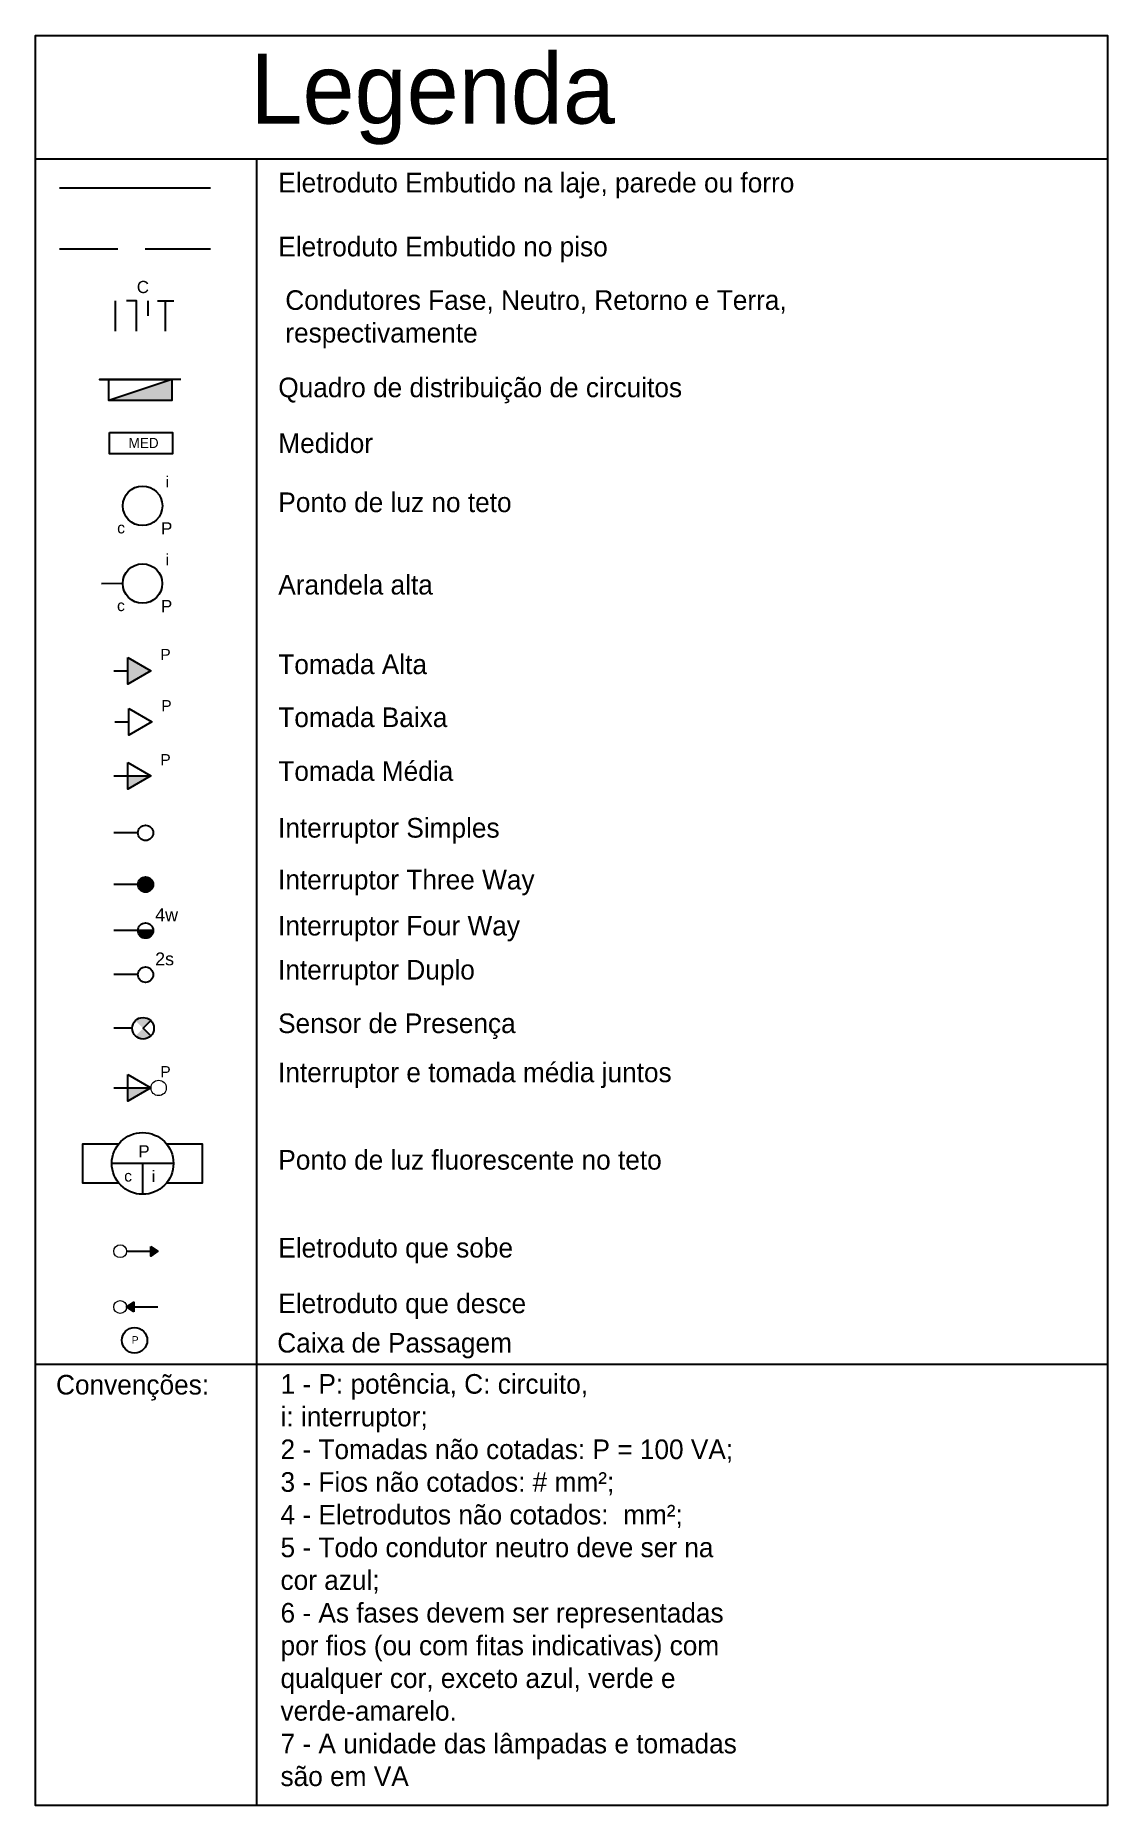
# Model space of a CAD drawing. Header units: metres. Extents: x -182 to 99, y 70 to 117.
# Drawn here: x -181.59 to -172.41, y 80.73 to 95.88 of the extents above; entities that cross this region are included whole.
import ezdxf

# ---------------------------------------------------------------- set-up
doc = ezdxf.new("R2010")
doc.units = ezdxf.units.M
doc.header["$LTSCALE"] = 0.01
doc.layers.add('LEGENDA', color=7, linetype='Continuous')
doc.styles.add('Arial', font='arial.ttf', dxfattribs={"height": 0.29506})

msp = doc.modelspace()

# ---------------------------------------------------------------- texts
at = {"layer": 'LEGENDA'}
for s, p in [('Eletroduto Embutido na laje, parede ou forro', (-179.507, 94.534)), ('Eletroduto Embutido no piso', (-179.507, 93.987)), ('Quadro de distribuição de circuitos', (-179.507, 92.782)), ('Medidor', (-179.507, 92.305))]:
    msp.add_text(s, height=0.1678, dxfattribs=at).set_placement(p)
at = {"layer": 'LEGENDA', "lineweight": 20, "style": 'Arial'}
for s, height, p in [('C', 0.104, (-180.718, 93.673)), ('i', 0.0959, (-180.471, 92.01)), ('c', 0.0959, (-180.886, 91.617)), ('i', 0.0959, (-180.472, 91.345)), ('c', 0.0959, (-180.887, 90.952)), ('i', 0.0959, (-180.59, 86.069)), ('c', 0.0959, (-180.826, 86.072))]:
    msp.add_text(s, height=height, dxfattribs=at).set_placement(p)
at = {"layer": 'LEGENDA', "style": 'Arial'}
for s, p in [('4w', (-180.561, 88.299)), ('2s', (-180.561, 87.922))]:
    msp.add_text(s, height=0.1097, dxfattribs=at).set_placement(p)
at = {"layer": 'LEGENDA', "attachment_point": 1}
for s, width, gutter_width, insert, char_height in [('Legenda', 2.14035, 0.0625, (-179.746, 95.722), 0.5993), ('Condutores Fase, Neutro, Retorno e Terra, ^Jrespectivamente', 11.02263, 0.516, (-179.447, 93.697), 0.1678), ('MED', 0.04982, 0.0625, (-180.788, 92.434), 0.0863), ('Ponto de luz no teto', 5.74736, 0.516, (-179.507, 91.967), 0.1678), ('Arandela alta', 6.22828, 0.516, (-179.507, 91.262), 0.1678), ('Tomada Alta', 3.20477, 0.516, (-179.507, 90.581), 0.1678), ('Tomada Baixa', 4.14667, 0.516, (-179.507, 90.128), 0.1678), ('Tomada Média', 3.54117, 0.516, (-179.507, 89.668), 0.1678), ('Interruptor Simples', 3.54117, 0.516, (-179.509, 89.182), 0.1678), ('Interruptor Three Way', 3.54117, 0.516, (-179.509, 88.739), 0.1678), ('Interruptor Four Way', 3.54117, 0.516, (-179.509, 88.345), 0.1678), ('Interruptor Duplo', 3.54117, 0.516, (-179.509, 87.968), 0.1678), ('Sensor de Presença', 3.54117, 0.516, (-179.509, 87.51), 0.1678), ('Interruptor e tomada média juntos', 3.54117, 0.516, (-179.509, 87.09), 0.1678), ('Ponto de luz fluorescente no teto', 5.74736, 0.516, (-179.507, 86.342), 0.1678), ('Eletroduto que sobe', 5.74736, 0.516, (-179.507, 85.59), 0.1678), ('Eletroduto que desce', 5.74736, 0.516, (-179.507, 85.114), 0.1678), ('Eletroduto que desce', 5.74736, 0.516, (-179.507, 85.114), 0.1678), ('Caixa de Passagem', 5.74736, 0.516, (-179.516, 84.777), 0.1678), ('Convenções:', 1.98445, 0.516, (-181.409, 84.418), 0.1678), ('1 - P: potência, C: circuito,\\Pi: interruptor;\\P2 - Tomadas não cotadas: P = 100 VA;\\P3 - Fios não cotados: # mm²;\\P4 - Eletrodutos não cotados:  mm²;\\P5 - Todo condutor neutro deve ser na\\Pcor azul;\\P6 - As fases devem ser representadas\\Ppor fios (ou com fitas indicativas) com\\Pqualquer cor, exceto azul, verde e\\Pverde-amarelo.\\P7 - A unidade das lâmpadas e tomadas \\Psão em VA', 12.71723, 0.516, (-179.488, 84.425), 0.1678)]:
    msp.add_mtext_dynamic_manual_height_columns(s, width=width, gutter_width=gutter_width, heights=[0], dxfattribs=dict(at, insert=insert, char_height=char_height))
at = {"layer": 'LEGENDA', "lineweight": 20, "attachment_point": 8, "style": 'Arial'}
for insert, char_height, width in [((-180.462, 91.608), 0.10402, 0.5954), ((-180.463, 90.943), 0.10402, 0.5954), ((-180.472, 90.533), 0.09589, 0.5954), ((-180.464, 90.095), 0.09589, 0.5954), ((-180.472, 89.633), 0.09589, 0.5954), ((-180.472, 86.964), 0.09589, 0.5954), ((-180.656, 86.279), 0.10402, 0.5954), ((-180.732, 84.685), 0.06444, 0.40011)]:
    msp.add_mtext('{\\H0.0275x;\\P\\P}P', dxfattribs=dict(at, insert=insert, char_height=char_height, width=width))

# ---------------------------------------------------------------- hatches: boundary and pattern name
at = {"layer": 'LEGENDA'}
for points in [[(-180.419, 92.934), (-180.958, 92.754), (-180.419, 92.754)], [(-180.597, 90.442), (-180.795, 90.556), (-180.795, 90.328)], [(-180.597, 89.542), (-180.795, 89.542), (-180.795, 89.428)], [(-180.577, 88.613, 1), (-180.709, 88.613, 1)], [(-180.577, 88.219), (-180.709, 88.219, 1)], [(-180.597, 86.873), (-180.795, 86.873), (-180.795, 86.759)]]:
    msp.add_hatch(color=256, dxfattribs=at).paths.add_polyline_path(points)
h = msp.add_hatch(color=256, dxfattribs=at)
edge = h.paths.add_edge_path()
edge.add_arc((-180.664, 87.383), 0.0929, 45.0002, 135)
edge.add_line((-180.729, 87.449), (-180.664, 87.383))
edge.add_line((-180.664, 87.383), (-180.598, 87.449))
edge = h.paths.add_edge_path()
edge.add_arc((-180.664, 87.383), 0.0929, 225.0002, 315)
edge.add_line((-180.598, 87.318), (-180.664, 87.383))
edge.add_line((-180.664, 87.383), (-180.729, 87.318))
h = msp.add_hatch(color=256, dxfattribs=at)
h.dxf.hatch_style = 1
h.paths.add_polyline_path([(-180.537, 85.476), (-180.599, 85.517), (-180.599, 85.476), (-180.599, 85.434)])
h = msp.add_hatch(color=256, dxfattribs=at)
h.dxf.hatch_style = 1
h.paths.add_polyline_path([(-180.743, 84.999), (-180.743, 85.04), (-180.805, 84.999), (-180.743, 84.957)])

# ---------------------------------------------------------------- linework, layer by layer
for p, q in [((-172.411, 94.818), (-181.586, 94.818)), ((-179.694, 94.818), (-179.694, 80.733)), ((-181.378, 94.572), (-180.086, 94.572)), ((-181.378, 94.052), (-180.88, 94.052)), ((-180.647, 94.052), (-180.086, 94.052)), ((-180.899, 93.348), (-180.899, 93.608)), ((-180.62, 93.478), (-180.62, 93.608)), ((-180.471, 93.348), (-180.471, 93.608)), ((-180.419, 92.934), (-180.958, 92.754)), ((-180.838, 91.188), (-181.021, 91.186)), ((-180.915, 90.442), (-180.795, 90.442)), ((-180.907, 90.004), (-180.787, 90.004)), ((-180.709, 89.055), (-180.915, 89.055)), ((-180.709, 88.613), (-180.915, 88.613)), ((-180.577, 88.219), (-180.915, 88.219)), ((-180.709, 87.842), (-180.915, 87.842)), ((-180.757, 87.383), (-180.915, 87.383)), ((-180.405, 86.227), (-180.932, 86.227)), ((-180.668, 86.227), (-180.668, 85.963)), ((-180.805, 85.476), (-180.599, 85.476)), ((-180.743, 84.999), (-180.537, 84.999)), ((-181.586, 84.509), (-172.411, 84.509))]:
    msp.add_line(p, q, dxfattribs=at)
for points in [[(-172.411, 80.733), (-181.586, 80.733), (-181.586, 95.877), (-172.411, 95.877)], [(-180.795, 90.556), (-180.597, 90.442), (-180.795, 90.328)], [(-180.787, 90.118), (-180.589, 90.004), (-180.787, 89.89)], [(-180.795, 89.656), (-180.597, 89.542), (-180.795, 89.428)], [(-180.795, 86.987), (-180.597, 86.873), (-180.795, 86.759)], [(-180.599, 85.517), (-180.537, 85.476), (-180.599, 85.434), (-180.599, 85.476)], [(-180.743, 84.957), (-180.805, 84.999), (-180.743, 85.04), (-180.743, 84.999)]]:
    msp.add_lwpolyline(points, close=True, dxfattribs=at)
for points in [[(-180.72, 93.348), (-180.72, 93.608), (-180.807, 93.608)], [(-180.541, 93.608), (-180.471, 93.608), (-180.402, 93.608)], [(-180.34, 92.934), (-181.037, 92.934), (-180.958, 92.934), (-180.419, 92.934), (-180.419, 92.754), (-180.958, 92.754), (-180.958, 92.934)], [(-180.952, 92.479), (-180.412, 92.479), (-180.412, 92.299), (-180.952, 92.299), (-180.952, 92.479)], [(-180.915, 89.542), (-180.795, 89.542), (-180.597, 89.542)], [(-180.598, 87.318), (-180.664, 87.383), (-180.598, 87.449)], [(-180.915, 86.873), (-180.795, 86.873), (-180.597, 86.873)], [(-180.873, 86.393), (-181.182, 86.393), (-181.182, 86.06), (-180.873, 86.06)], [(-180.464, 86.06), (-180.155, 86.06), (-180.155, 86.393), (-180.464, 86.393)]]:
    msp.add_lwpolyline(points, dxfattribs=at)
for centre, radius in [((-180.668, 91.853), 0.169), ((-180.669, 91.188), 0.169), ((-180.643, 89.055), 0.0658), ((-180.643, 88.613), 0.0658), ((-180.643, 88.219), 0.0658), ((-180.643, 87.842), 0.0658), ((-180.664, 87.383), 0.0929), ((-180.668, 86.227), 0.264), ((-180.737, 84.714), 0.109)]:
    msp.add_circle(centre, radius, dxfattribs=at)
at = {"layer": 'LEGENDA', "lineweight": 20}
for centre, radius in [((-180.531, 86.873), 0.0658), ((-180.86, 85.476), 0.0548), ((-180.86, 84.999), 0.0548)]:
    msp.add_circle(centre, radius, dxfattribs=at)

msp.set_redraw_order([(e.dxf.handle, doc.entitydb.next_handle()) for e in msp.query("TEXT MTEXT ATTDEF DIMENSION ARC_DIMENSION")])  # texts and dimensions are drawn at this point

doc.saveas('drawing.dxf')
